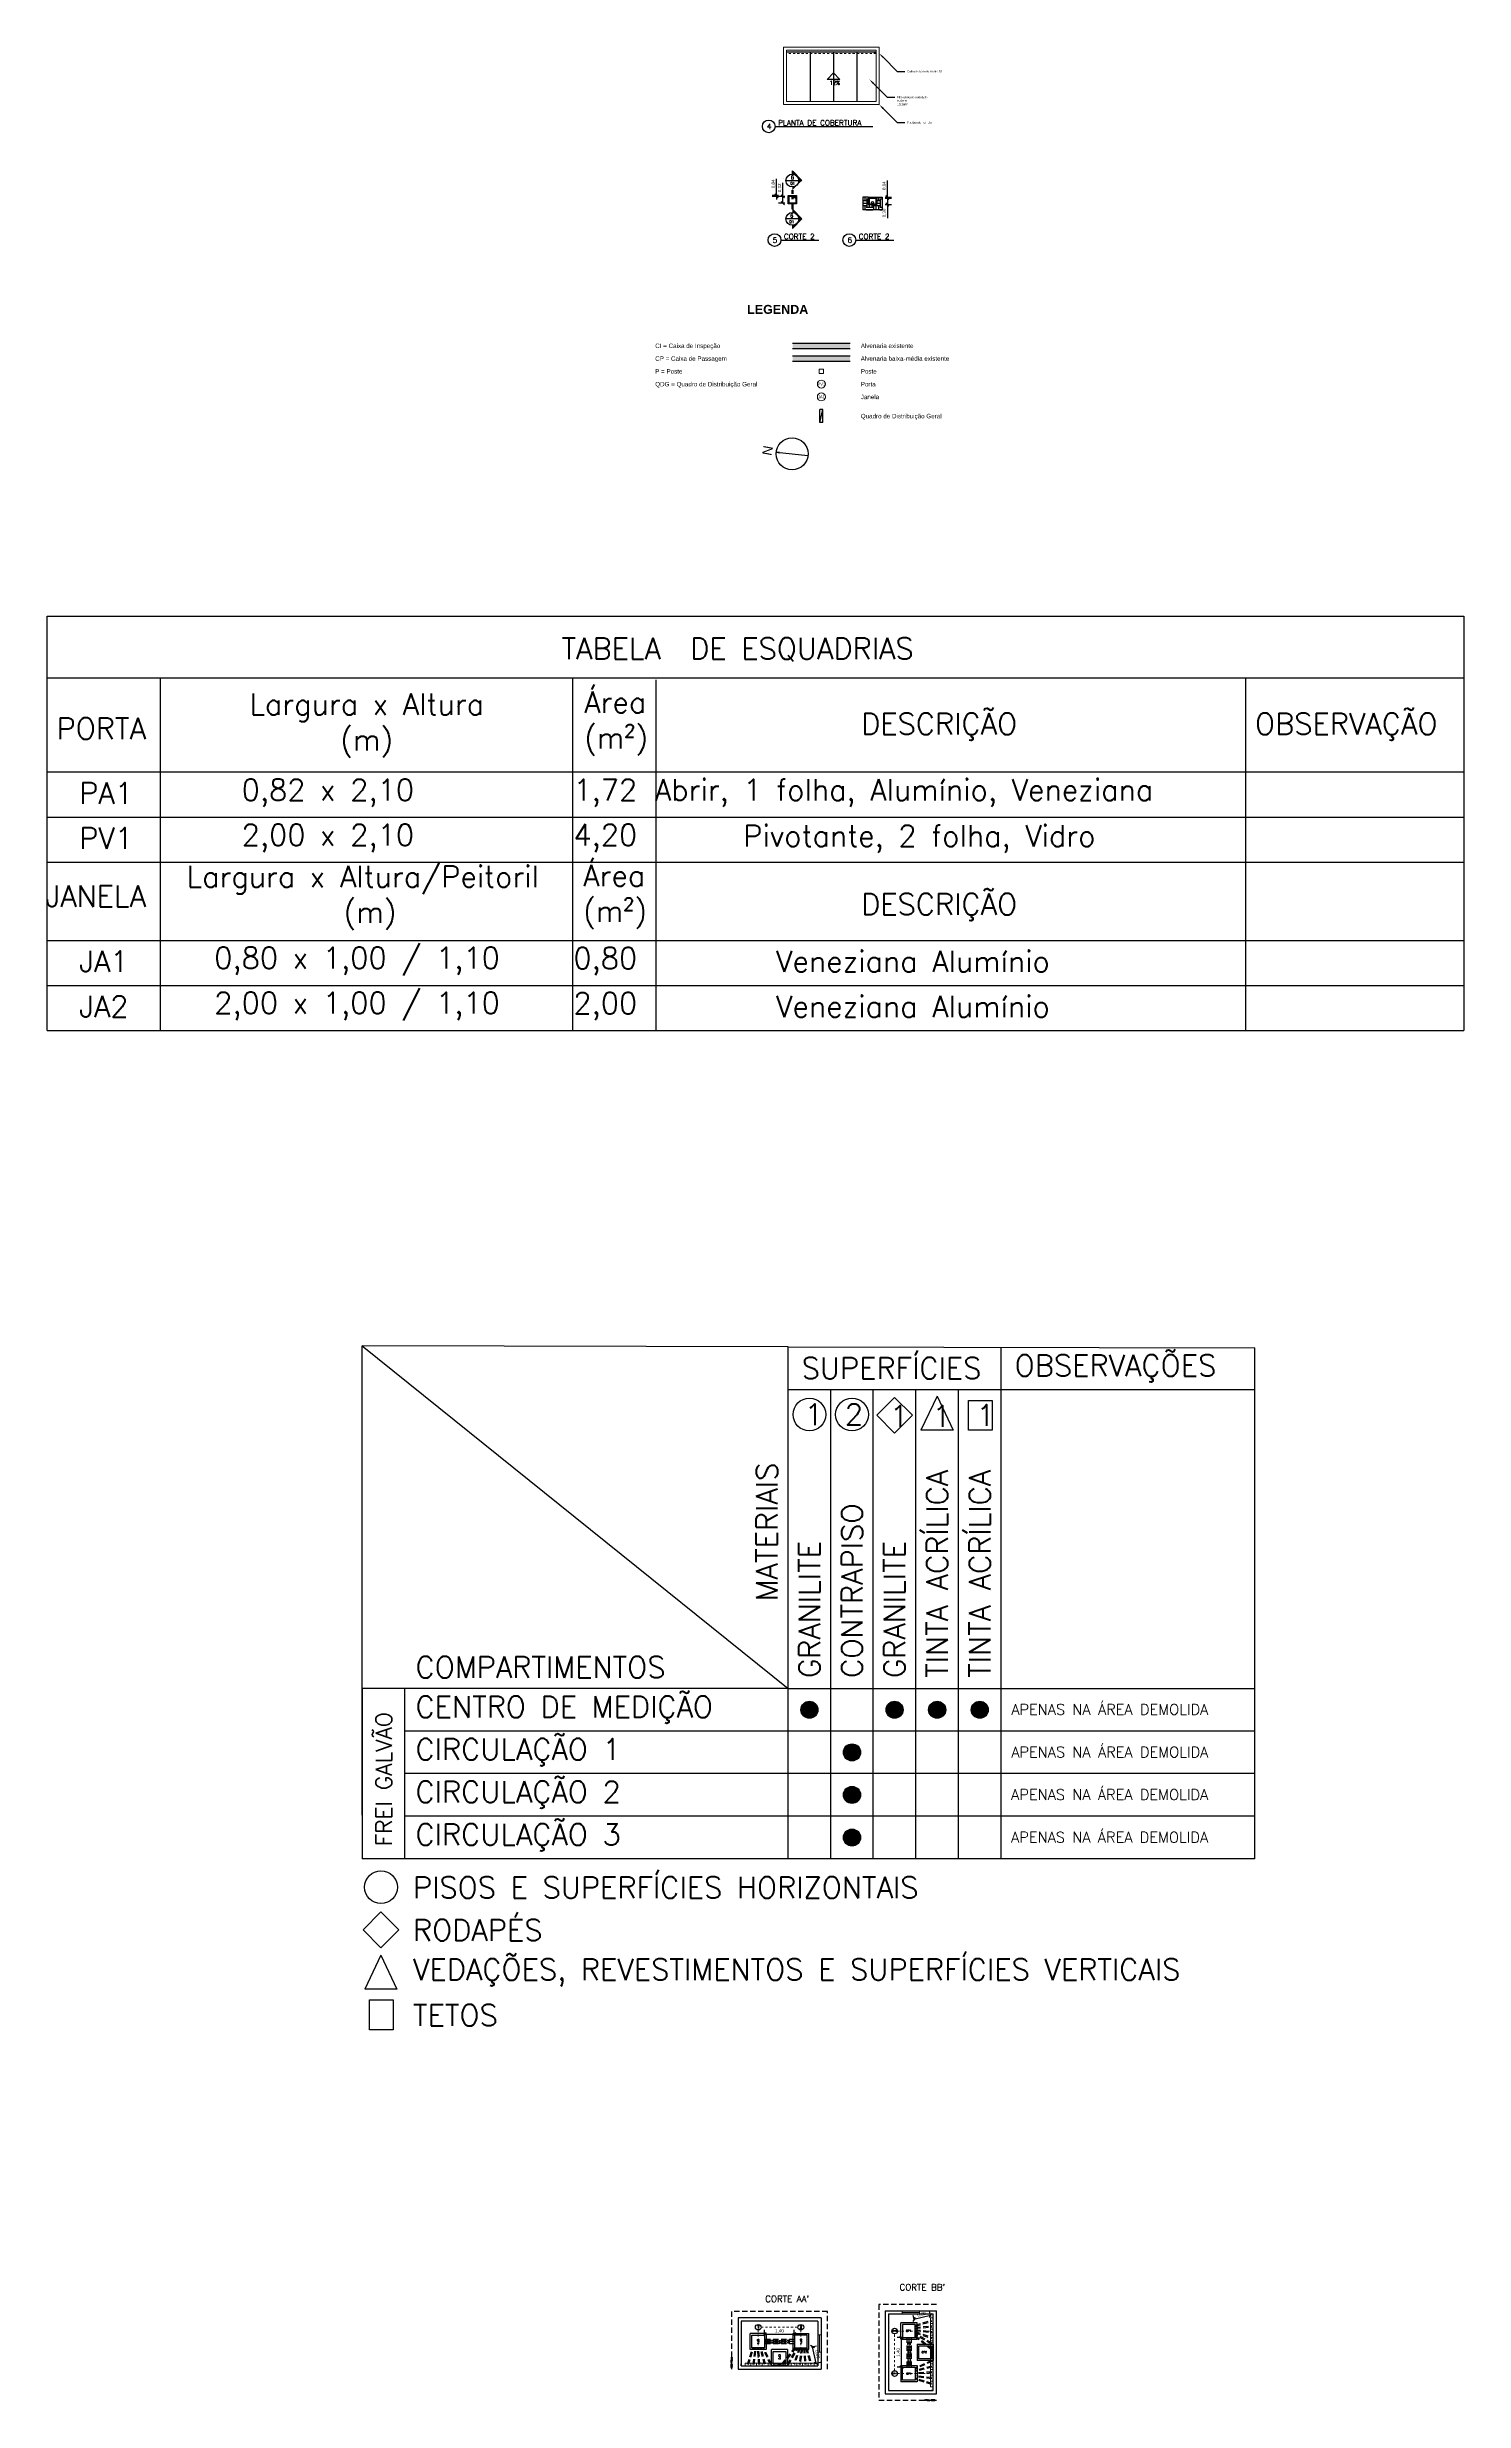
# Model space of a CAD drawing. Extents: x 0 to 11638, y -6007 to 0.
# Drawn here: x 10119.6 to 10186.1, y -5773 to -5662.5 of the extents above; entities that cross this region are included whole.
import ezdxf
from ezdxf import colors
from ezdxf.entities.mleader import LeaderData, LeaderLine
from ezdxf.math import Vec2, Vec3

# ---------------------------------------------------------------- set-up
doc = ezdxf.new("R2010")
doc.units = 0
for name, pattern in [('ACAD_ISO02W100', [15, 12, -3]), ('CACHE', [0.375, 0.25, -0.125]), ('DASHDOT', [1, 0.5, -0.25, 0, -0.25]), ('DASHED', [0.25, 0.125, -0.125])]:
    doc.linetypes.add(name, pattern=pattern)
doc.layers.get('0').update_dxf_attribs({"linetype": 'CONTINUOUS'})
doc.layers.get('Defpoints').update_dxf_attribs({"linetype": 'CONTINUOUS'})
for name, color, linetype in [('035', 5, 'CONTINUOUS'), ('ARQ - Cobertura', 253, 'CONTINUOUS'), ('ARQ - Cotas', 1, 'CONTINUOUS'), ('ARQ - Desnível Terreno', 14, 'CONTINUOUS'), ('ARQ - Projeções', 253, 'CACHE'), ('Símbolos - Indicação Fachada Elevação Vista', 7, 'CONTINUOUS'), ('Símbolos - Quadro de Acabamentos', 7, 'CONTINUOUS')]:
    doc.layers.add(name, color=color, linetype=linetype)
for name, color, linetype, lineweight in [('ARQ - Alvenaria Alta', 251, 'CONTINUOUS', 13), ('ARQ - Alvenaria Média-Baixa', 252, 'CONTINUOUS', 20), ('ARQ - Esquadrias', 1, 'CONTINUOUS', 9), ('ARQ - Textos', 4, 'CONTINUOUS', 5), ('ELE-FIXADOR GELCAM', 160, 'CONTINUOUS', 20), ('Elétrica', 30, 'CONTINUOUS', 20), ('Hidrossanitário - Água Pluvial', 4, 'CONTINUOUS', 9)]:
    doc.layers.add(name, color=color, linetype=linetype, lineweight=lineweight)
doc.styles.add('ROMANS', font='romans.shx', dxfattribs={"height": 0.3})
doc.styles.get("Standard").update_dxf_attribs({"font": 'arial.ttf', "height": 0.15})
doc.dimstyles.get("Standard").update_dxf_attribs({"dimtxt": 0.1, "dimasz": 0.15, "dimexe": 0.2, "dimexo": 0.2, "dimgap": 0.05, "dimtad": 1, "dimzin": 0, "dimtxsty": 'STANDARD', "dimblk": 'OBLIQUE', "dimcen": 0.5, "dimclrd": 256, "dimclre": 256, "dimclrt": 256, "dimadec": 0, "dimazin": 0, "dimtfac": 1, "dimtmove": 0, "dimatfit": 3, "dimfxl": 0.1, "dimfxlon": 1, "dimtfillclr": 256, "dimtolj": 1, "dimtzin": 0, "dimlwd": -1, "dimarcsym": 0})

msp = doc.modelspace()

# ---------------------------------------------------------------- texts
at = {"width": 1}
msp.add_text('N', height=0.449, rotation=79.36131, dxfattribs=at).set_placement((10153.61, -5681.681))
at = {"lineweight": -2, "attachment_point": 1, "style": 'ROMANS'}
for s, width, insert, char_height in [('4', 0.39382, (10153.402, -5666.071), 0.25), ('PLANTA DE COBERTURA', 7.57034, (10153.93, -5665.9), 0.25), ('01', 1.2, (10154.508, -5668.809), 0.125), ('6', 1.2, (10154.525, -5668.499), 0.175), ('5', 0.39382, (10153.674, -5671.41), 0.25), ('CORTE 2', 7.57034, (10154.202, -5671.239), 0.25), ('6', 0.39382, (10157.187, -5671.41), 0.25), ('CORTE 2', 7.57034, (10157.714, -5671.239), 0.25)]:
    msp.add_mtext_dynamic_manual_height_columns(s, width=width, gutter_width=750, heights=[0], dxfattribs=dict(at, insert=insert, char_height=char_height))
at = {"attachment_point": 3, "style": 'ROMANS'}
for s, insert, char_height in [('6', (10154.642, -5670.299), 0.175), ('01', (10154.677, -5670.609), 0.125)]:
    msp.add_mtext_dynamic_manual_height_columns(s, width=1.2, gutter_width=750, heights=[0], dxfattribs=dict(at, insert=insert, char_height=char_height))
at = {"attachment_point": 1}
for s, insert, char_height, width in [('\\pxt4;{\\fArial|b1|i0|c0|p34;LEGENDA}', (10152.476, -5674.577), 0.42, 12.90804), ('\\pxt4;CI = Caixa de Inspeção', (10148.156, -5676.393), 0.21, 6.45402), ('\\pxt4;CP = Caixa de Passagem', (10148.156, -5676.993), 0.21, 6.45402), ('\\pxt4;Alvenaria existente', (10157.81, -5676.393), 0.21, 6.45402), ('\\pxt4;Alvenaria baixa-média existente', (10157.81, -5676.993), 0.21, 6.45402), ('\\pxt4;QDG = Quadro de Distribuição Geral', (10148.156, -5678.193), 0.21, 6.45402), ('\\pxt4;P = Poste', (10148.156, -5677.593), 0.21, 6.45402), ('\\pxt4;Poste', (10157.81, -5677.593), 0.21, 6.45402), ('\\pxt4;Porta', (10157.81, -5678.193), 0.21, 6.45402), ('\\pxt4;Janela', (10157.81, -5678.793), 0.21, 6.45402), ('\\pxt4;Quadro de Distribuição Geral', (10157.81, -5679.693), 0.21, 6.45402)]:
    msp.add_mtext(s, dxfattribs=dict(at, insert=insert, char_height=char_height, width=width))
at = {"layer": '035', "color": 0, "char_height": 0.3, "width": 8.42297, "attachment_point": 1, "style": 'ROMANS'}
for s, insert in [("CORTE BB'", (10159.631, -5767.518)), ("CORTE AA'", (10153.322, -5768.065))]:
    msp.add_mtext(s, dxfattribs=dict(at, insert=insert))
at = {"layer": 'ARQ - Projeções', "lineweight": -2, "insert": (10151.78, -5770.502), "char_height": 0.0675, "attachment_point": 1, "rotation": 270, "style": 'ROMANS'}
msp.add_mtext_dynamic_manual_height_columns('\\pxqc;PROJ. COB.', width=1.41912, gutter_width=13.5, heights=[0], dxfattribs=at)
at = {"layer": 'ARQ - Projeções', "lineweight": -2, "insert": (10160.354, -5772.94), "char_height": 0.0675, "attachment_point": 1, "style": 'ROMANS'}
msp.add_mtext_dynamic_manual_height_columns('\\pxqc;PROJ. COB.', width=1.41912, gutter_width=13.5, heights=[0], dxfattribs=at)
at = {"layer": 'ARQ - Textos', "color": 4, "linetype": 'Continuous', "char_height": 0.135, "attachment_point": 5}
for s, insert in [('PV1', (10155.961, -5678.296)), ('JA1', (10155.961, -5678.896))]:
    msp.add_mtext(s, dxfattribs=dict(at, insert=insert))
at = {"layer": 'Elétrica', "linetype": 'ByBlock', "style": 'ROMANS'}
for s, width, gutter_width, insert, char_height, attachment_point, rotation in [('CI14', 1.41912, 13.5, (10153.037, -5769.449), 0.0675, 1, 270), ('CI10', 1.41912, 13.5, (10155.035, -5769.45), 0.0675, 1, 270), ('CP4', 1.89216, 18, (10153.037, -5770.1), 0.09, 1, 270), ('CP2', 1.89216, 18, (10154.042, -5770.822), 0.09, 1, 270), ('CP1', 1.89216, 18, (10155.048, -5770.324), 0.09, 3, 270), ('Eletroduto corrugado DN 100', 3.26052, 11.25, (10159.998, -5771.37), 0.05625, 1, 90), ('Eletroduto corrugado DN 100', 3.26052, 11.25, (10160.098, -5771.37), 0.05625, 1, 90)]:
    msp.add_mtext_dynamic_manual_height_columns(s, width=width, gutter_width=gutter_width, heights=[0], dxfattribs=dict(at, insert=insert, char_height=char_height, attachment_point=attachment_point, rotation=rotation))
for s, width, gutter_width, insert, char_height, attachment_point in [('CI10', 1.41912, 13.5, (10159.302, -5769.685), 0.0675, 1), ('CP1', 1.89216, 18, (10160.175, -5769.672), 0.09, 3), ('Eletroduto corrugado DN 100', 3.26052, 11.25, (10153.35, -5770.146), 0.05625, 1), ('Eletroduto corrugado DN 100', 3.26052, 11.25, (10153.35, -5770.246), 0.05625, 1), ('CP2', 1.89216, 18, (10160.674, -5770.678), 0.09, 1), ('CI14', 1.41912, 13.5, (10159.3, -5771.683), 0.0675, 1), ('CP4', 1.89216, 18, (10159.951, -5771.683), 0.09, 1)]:
    msp.add_mtext_dynamic_manual_height_columns(s, width=width, gutter_width=gutter_width, heights=[0], dxfattribs=dict(at, insert=insert, char_height=char_height, attachment_point=attachment_point))
at = {"layer": 'Símbolos - Indicação Fachada Elevação Vista', "insert": (10156.35, -5664.06), "char_height": 0.175, "attachment_point": 1, "style": 'ROMANS'}
msp.add_mtext_dynamic_manual_height_columns('12%', width=1.2, gutter_width=750, heights=[0], dxfattribs=at)
at = {"layer": 'Símbolos - Quadro de Acabamentos', "lineweight": -2, "attachment_point": 4, "style": 'ROMANS'}
for s, width, gutter_width, heights, insert, char_height in [('TABELA  DE ESQUADRIAS', 54.27766, 13.394, [0], (10143.752, -5690.765), 1), ('Área \\P(m²)', 54.27766, 13.394, [0], (10144.819, -5694.235), 1), ('\\pxqc;Largura x Altura\\P(m)', 23.68293, 13.394, [4.881], (10122.764, -5694.329), 1), ('DESCRIÇÃO', 54.27766, 13.394, [0], (10157.825, -5694.391), 1), ('OBSERVAÇÃO', 54.27766, 13.394, [0], (10176.323, -5694.391), 1), ('PORTA', 54.27766, 13.394, [0], (10120.039, -5694.47), 1), ('PA1', 54.27766, 13.394, [0], (10121.103, -5697.503), 1), (' 0,82 x 2,10', 54.27766, 13.394, [0], (10128.048, -5697.503), 1), (' 1,72', 54.27766, 13.394, [0], (10143.627, -5697.503), 1), (' Abrir, 1 folha, Alumínio, Veneziana', 54.27766, 13.394, [0], (10147.451, -5697.503), 1), ('PV1', 54.27766, 13.394, [0], (10121.103, -5699.62), 1), (' 2,00 x 2,10', 54.27766, 13.394, [0], (10128.048, -5699.62), 1), (' 4,20', 54.27766, 13.394, [0], (10143.627, -5699.62), 1), (' Pivotante, 2 folha, Vidro', 54.27766, 13.394, [0], (10151.603, -5699.662), 1), ('\\pxqc;Largura x Altura/Peitoril\\P (m)', 18.8068, 13.394, [0], (10125.017, -5702.423), 1), ('Área\\P(m²)', 54.27766, 13.394, [0], (10144.77, -5702.376), 1), ('JANELA', 54.27766, 13.394, [0], (10119.525, -5702.337), 1), ('DESCRIÇÃO', 54.27766, 13.394, [0], (10157.825, -5702.865), 1), ('0,80 x 1,00 / 1,10', 54.27766, 13.394, [0], (10127.446, -5705.404), 1), (' 0,80', 54.27766, 13.394, [0], (10143.627, -5705.404), 1), ('Veneziana Alumínio', 54.27766, 13.394, [0], (10153.832, -5705.404), 1), ('JA1', 54.27766, 13.394, [0], (10121.106, -5705.404), 1), ('JA2', 54.27766, 13.394, [0], (10121.106, -5707.521), 1), ('2,00 x 1,00 / 1,10', 54.27766, 13.394, [0], (10127.446, -5707.521), 1), (' 2,00', 54.27766, 13.394, [0], (10143.627, -5707.521), 1), ('Veneziana Alumínio', 54.27766, 13.394, [0], (10153.832, -5707.521), 1), ('OBSERVAÇÕES', 41.89896, 15, [2.5], (10165.037, -5724.525), 1), ('SUPERFÍCIES', 41.89896, 15, [2.5], (10155.033, -5724.506), 1), ('1', 41.89896, 15, [2.5], (10155.174, -5726.685), 1), ('2', 41.89896, 15, [2.5], (10157.066, -5726.677), 1), ('1', 41.89896, 15, [2.5], (10159.183, -5726.761), 1), ('1', 41.89896, 15, [2.5], (10161.179, -5726.761), 1), ('1', 41.89896, 15, [2.5], (10163.244, -5726.721), 1), ('COMPARTIMENTOS', 41.89896, 15, [2.5], (10136.899, -5738.55), 1), ('CENTRO DE MEDIÇÃO', 41.89896, 15, [2.5], (10136.899, -5740.55), 1), ('APENAS NA ÁREA DEMOLIDA', 20.94948, 7.5, [1.25], (10164.879, -5740.536), 0.5), ('CIRCULAÇÃO 1', 41.89896, 15, [2.5], (10136.899, -5742.55), 1), ('APENAS NA ÁREA DEMOLIDA', 20.94948, 7.5, [1.25], (10164.879, -5742.536), 0.5), ('CIRCULAÇÃO 2', 41.89896, 15, [2.5], (10136.899, -5744.55), 1), ('APENAS NA ÁREA DEMOLIDA', 20.94948, 7.5, [1.25], (10164.875, -5744.536), 0.5), ('CIRCULAÇÃO 3', 41.89896, 15, [2.5], (10136.899, -5746.55), 1), ('APENAS NA ÁREA DEMOLIDA', 20.94948, 7.5, [1.25], (10164.871, -5746.536), 0.5), ('PISOS E SUPERFÍCIES HORIZONTAIS', 41.89896, 15, [2.5], (10136.778, -5748.894), 1), ('RODAPÉS', 41.89896, 15, [2.5], (10136.778, -5750.894), 1), ('VEDAÇÕES, REVESTIMENTOS E SUPERFÍCIES VERTICAIS', 41.89896, 15, [2.5], (10136.778, -5752.894), 1), ('TETOS', 41.89896, 15, [2.5], (10136.778, -5754.894), 1)]:
    msp.add_mtext_dynamic_manual_height_columns(s, width=width, gutter_width=gutter_width, heights=heights, dxfattribs=dict(at, insert=insert, char_height=char_height))
at = {"layer": 'Símbolos - Quadro de Acabamentos', "lineweight": -2, "attachment_point": 4, "rotation": 90, "style": 'ROMANS'}
for s, width, gutter_width, heights, insert, char_height in [('MATERIAIS', 41.89896, 15, [2.5], (10153.399, -5735.454), 1), ('TINTA ACRÍLICA', 41.89896, 15, [2.5], (10161.399, -5739.05), 1), ('TINTA ACRÍLICA', 41.89896, 15, [2.5], (10163.399, -5739.05), 1), ('CONTRAPISO', 41.89896, 15, [2.5], (10157.399, -5739.05), 1), ('GRANILITE', 41.89896, 15, [2.5], (10155.399, -5739.05), 1), ('GRANILITE', 41.89896, 15, [2.5], (10159.399, -5739.05), 1), ('FREI GALVÃO', 31.42422, 11.25, [1.875], (10135.413, -5746.957), 0.75)]:
    msp.add_mtext_dynamic_manual_height_columns(s, width=width, gutter_width=gutter_width, heights=heights, dxfattribs=dict(at, insert=insert, char_height=char_height))

# ---------------------------------------------------------------- blocks, each defined once
blk = doc.blocks.new('_Oblique')
at = {"layer": 'ARQ - Esquadrias', "color": 0, "lineweight": -2}
blk.add_line((-0.5, -0.5), (0.5, 0.5), dxfattribs=at)
blk = doc.blocks.new('*D1037')
at = {"layer": 'ARQ - Cotas', "lineweight": -2, "transparency": 16777216}
for p, q in [((10155.49, -5770.47), (10155.73, -5770.42)), ((10155.67, -5771.25), (10155.92, -5771.19))]:
    blk.add_line(p, q, dxfattribs=at)
at = {"layer": 'ARQ - Cotas', "transparency": 16777216}
blk.add_line((10155.72, -5771.24), (10155.54, -5770.46), dxfattribs=at)
at = {"layer": 'Defpoints', "color": 0, "lineweight": -2, "transparency": 16777216}
for p in [(10155.29, -5770.52), (10155.54, -5770.46), (10155.48, -5771.3)]:
    blk.add_point(p, dxfattribs=at)
at = {"layer": 'ARQ - Cotas', "transparency": 16777216, "xscale": 0.15, "yscale": 0.15, "zscale": 0.15}
for p, rotation in [((10155.54, -5770.46), 103.4216709591237), ((10155.72, -5771.24), 283.4216709591237)]:
    blk.add_blockref('_Oblique', p, dxfattribs=dict(at, rotation=rotation))
at = {"layer": 'ARQ - Cotas', "lineweight": -2, "transparency": 16777216, "insert": (10155.77, -5770.82), "char_height": 0.15, "attachment_point": 5, "rotation": 283.4217}
blk.add_mtext('\\A1;0,80', dxfattribs=at)
blk = doc.blocks.new('*D1038')
at = {"layer": 'ARQ - Cotas', "lineweight": -2, "transparency": 16777216}
for p, q in [((10153.29, -5769.92), (10153.29, -5769.67)), ((10154.69, -5769.92), (10154.69, -5769.67))]:
    blk.add_line(p, q, dxfattribs=at)
at = {"layer": 'ARQ - Cotas', "transparency": 16777216}
blk.add_line((10153.29, -5769.87), (10154.69, -5769.87), dxfattribs=at)
at = {"layer": 'Defpoints', "color": 0, "lineweight": -2, "transparency": 16777216}
for p in [(10154.69, -5769.87), (10153.29, -5770.12), (10154.69, -5770.12)]:
    blk.add_point(p, dxfattribs=at)
at = {"layer": 'ARQ - Cotas', "transparency": 16777216, "xscale": 0.15, "yscale": 0.15, "zscale": 0.15}
for p, rotation in [((10153.29, -5769.87), 179.998242189779), ((10154.69, -5769.87), 359.998242189779)]:
    blk.add_blockref('_Oblique', p, dxfattribs=dict(at, rotation=rotation))
at = {"layer": 'ARQ - Cotas', "lineweight": -2, "transparency": 16777216, "insert": (10153.99, -5769.73), "char_height": 0.15, "attachment_point": 5, "rotation": 359.9982}
blk.add_mtext('\\A1;1,40', dxfattribs=at)
blk = doc.blocks.new('*D1039')
at = {"layer": 'ARQ - Cotas', "lineweight": -2, "transparency": 16777216}
for p, q in [((10161.1, -5769.05), (10161.04, -5768.8)), ((10160.33, -5769.23), (10160.27, -5768.99))]:
    blk.add_line(p, q, dxfattribs=at)
at = {"layer": 'ARQ - Cotas', "transparency": 16777216}
blk.add_line((10161.09, -5769), (10160.31, -5769.18), dxfattribs=at)
at = {"layer": 'Defpoints', "color": 0, "lineweight": -2, "transparency": 16777216}
for p in [(10160.31, -5769.18), (10160.37, -5769.43), (10161.15, -5769.24)]:
    blk.add_point(p, dxfattribs=at)
at = {"layer": 'ARQ - Cotas', "transparency": 16777216, "xscale": 0.15, "yscale": 0.15, "zscale": 0.15}
for p, rotation in [((10161.09, -5769), 13.42167095912369), ((10160.31, -5769.18), 193.4216709591236)]:
    blk.add_blockref('_Oblique', p, dxfattribs=dict(at, rotation=rotation))
at = {"layer": 'ARQ - Cotas', "lineweight": -2, "transparency": 16777216, "insert": (10160.67, -5768.95), "char_height": 0.15, "attachment_point": 5, "rotation": 13.4217}
blk.add_mtext('\\A1;0,80', dxfattribs=at)
blk = doc.blocks.new('*D1040')
at = {"layer": 'ARQ - Cotas', "lineweight": -2, "transparency": 16777216}
for p, q in [((10159.77, -5770.03), (10159.52, -5770.03)), ((10159.77, -5771.43), (10159.52, -5771.43))]:
    blk.add_line(p, q, dxfattribs=at)
at = {"layer": 'ARQ - Cotas', "transparency": 16777216}
blk.add_line((10159.72, -5771.43), (10159.72, -5770.03), dxfattribs=at)
at = {"layer": 'Defpoints', "color": 0, "lineweight": -2, "transparency": 16777216}
for p in [(10159.72, -5770.03), (10159.97, -5770.03), (10159.97, -5771.43)]:
    blk.add_point(p, dxfattribs=at)
at = {"layer": 'ARQ - Cotas', "transparency": 16777216, "xscale": 0.15, "yscale": 0.15, "zscale": 0.15}
for p, rotation in [((10159.72, -5770.03), 89.998242189779), ((10159.72, -5771.43), 269.998242189779)]:
    blk.add_blockref('_Oblique', p, dxfattribs=dict(at, rotation=rotation))
at = {"layer": 'ARQ - Cotas', "lineweight": -2, "transparency": 16777216, "insert": (10159.58, -5770.73), "char_height": 0.15, "attachment_point": 5, "rotation": 89.9982}
blk.add_mtext('\\A1;1,40', dxfattribs=at)
blk = doc.blocks.new('*D1060')
at = {"layer": 'ARQ - Cotas', "lineweight": -2, "transparency": 16777216}
for p, q in [((10154.24, -5669.48), (10153.95, -5669.48)), ((10154.24, -5669.8), (10153.95, -5669.8))]:
    blk.add_line(p, q, dxfattribs=at)
at = {"layer": 'ARQ - Cotas', "transparency": 16777216}
for p, q in [((10154.15, -5669.48), (10154.15, -5668.84)), ((10154.15, -5669.8), (10154.15, -5669.48))]:
    blk.add_line(p, q, dxfattribs=at)
at = {"layer": 'Defpoints', "color": 0, "lineweight": -2, "transparency": 16777216}
for p in [(10154.15, -5669.48), (10154.44, -5669.48), (10154.44, -5669.8)]:
    blk.add_point(p, dxfattribs=at)
at = {"layer": 'ARQ - Cotas', "transparency": 16777216, "xscale": 0.15, "yscale": 0.15, "zscale": 0.15}
for p, rotation in [((10154.15, -5669.48), 90), ((10154.15, -5669.8), 270)]:
    blk.add_blockref('_Oblique', p, dxfattribs=dict(at, rotation=rotation))
at = {"layer": 'ARQ - Cotas', "lineweight": -2, "transparency": 16777216, "insert": (10154.01, -5669.08), "char_height": 0.15, "attachment_point": 5, "rotation": 90}
blk.add_mtext('\\A1;0,32', dxfattribs=at)
blk = doc.blocks.new('*D1061')
at = {"layer": 'ARQ - Cotas', "lineweight": -2, "transparency": 16777216}
for p, q in [((10153.95, -5669.44), (10153.65, -5669.44)), ((10153.95, -5669.48), (10153.65, -5669.48))]:
    blk.add_line(p, q, dxfattribs=at)
at = {"layer": 'ARQ - Cotas', "transparency": 16777216}
for p, q in [((10153.85, -5669.44), (10153.85, -5668.65)), ((10153.85, -5669.48), (10153.85, -5669.44)), ((10153.85, -5669.48), (10153.85, -5669.63))]:
    blk.add_line(p, q, dxfattribs=at)
at = {"layer": 'Defpoints', "color": 0, "lineweight": -2, "transparency": 16777216}
for p in [(10153.85, -5669.44), (10154.44, -5669.44), (10154.44, -5669.48)]:
    blk.add_point(p, dxfattribs=at)
at = {"layer": 'ARQ - Cotas', "transparency": 16777216, "xscale": 0.15, "yscale": 0.15, "zscale": 0.15}
for p, rotation in [((10153.85, -5669.44), 270), ((10153.85, -5669.48), 90)]:
    blk.add_blockref('_Oblique', p, dxfattribs=dict(at, rotation=rotation))
at = {"layer": 'ARQ - Cotas', "lineweight": -2, "transparency": 16777216, "insert": (10153.71, -5668.89), "char_height": 0.15, "attachment_point": 5, "rotation": 90}
blk.add_mtext('\\A1;0,04', dxfattribs=at)
blk = doc.blocks.new('*D1062')
at = {"layer": 'ARQ - Cotas', "lineweight": -2, "transparency": 16777216}
for p, q in [((10158.96, -5669.56), (10159.26, -5669.56)), ((10158.96, -5669.86), (10159.26, -5669.86))]:
    blk.add_line(p, q, dxfattribs=at)
at = {"layer": 'ARQ - Cotas', "transparency": 16777216}
for p, q in [((10159.06, -5669.56), (10159.06, -5669.86)), ((10159.06, -5669.86), (10159.06, -5670.5))]:
    blk.add_line(p, q, dxfattribs=at)
at = {"layer": 'Defpoints', "color": 0, "lineweight": -2, "transparency": 16777216}
for p in [(10158.56, -5669.56), (10158.56, -5669.86), (10159.06, -5669.86)]:
    blk.add_point(p, dxfattribs=at)
at = {"layer": 'ARQ - Cotas', "transparency": 16777216, "xscale": 0.15, "yscale": 0.15, "zscale": 0.15}
for p, rotation in [((10159.06, -5669.56), 90), ((10159.06, -5669.86), 270)]:
    blk.add_blockref('_Oblique', p, dxfattribs=dict(at, rotation=rotation))
at = {"layer": 'ARQ - Cotas', "lineweight": -2, "transparency": 16777216, "insert": (10158.92, -5670.26), "char_height": 0.15, "attachment_point": 5, "rotation": 90}
blk.add_mtext('\\A1;0,30', dxfattribs=at)
blk = doc.blocks.new('*D1063')
at = {"layer": 'ARQ - Cotas', "transparency": 16777216}
for p, q in [((10159.06, -5669.52), (10159.06, -5668.74)), ((10159.06, -5669.56), (10159.06, -5669.52)), ((10159.06, -5669.56), (10159.06, -5669.71))]:
    blk.add_line(p, q, dxfattribs=at)
at = {"layer": 'ARQ - Cotas', "lineweight": -2, "transparency": 16777216}
for p, q in [((10158.96, -5669.52), (10159.26, -5669.52)), ((10158.96, -5669.56), (10159.26, -5669.56))]:
    blk.add_line(p, q, dxfattribs=at)
at = {"layer": 'Defpoints', "color": 0, "lineweight": -2, "transparency": 16777216}
for p in [(10158.2, -5669.52), (10158.2, -5669.56), (10159.06, -5669.52)]:
    blk.add_point(p, dxfattribs=at)
at = {"layer": 'ARQ - Cotas', "transparency": 16777216, "xscale": 0.15, "yscale": 0.15, "zscale": 0.15}
for p, rotation in [((10159.06, -5669.52), 270), ((10159.06, -5669.56), 90)]:
    blk.add_blockref('_Oblique', p, dxfattribs=dict(at, rotation=rotation))
at = {"layer": 'ARQ - Cotas', "lineweight": -2, "transparency": 16777216, "insert": (10158.92, -5668.98), "char_height": 0.15, "attachment_point": 5, "rotation": 90}
blk.add_mtext('\\A1;0,04', dxfattribs=at)

# ---------------------------------------------------------------- dimensions: what is measured, and where the dimension line sits
at = {"layer": 'ARQ - Cotas', "lineweight": -2}
for base, p1, p2, picture, middle in [((10153.849, -5669.437), (10154.439, -5669.477), (10154.439, -5669.437), '*D1061', (10153.709, -5668.893)), ((10154.149, -5669.477), (10154.439, -5669.797), (10154.439, -5669.477), '*D1060', (10154.009, -5669.083)), ((10159.062, -5669.525), (10158.202, -5669.565), (10158.202, -5669.525), '*D1063', (10158.922, -5668.98)), ((10159.062, -5669.865), (10158.562, -5669.565), (10158.562, -5669.865), '*D1062', (10158.922, -5670.259))]:
    dim = msp.add_linear_dim(base=base, p1=p1, p2=p2, angle=90, dimstyle='STANDARD', dxfattribs=at)
    dim.commit()
    dim.dimension.update_dxf_attribs({"geometry": picture, "text_midpoint": middle})
for p1, p2, distance, picture, middle in [((10161.147, -5769.24), (10160.372, -5769.425), -0.249, '*D1039', (10160.669, -5768.954)), ((10153.295, -5770.12), (10154.695, -5770.12), 0.25, '*D1038', (10153.995, -5769.73)), ((10159.972, -5771.425), (10159.972, -5770.025), 0.25, '*D1040', (10159.582, -5770.725)), ((10155.48, -5771.295), (10155.295, -5770.52), -0.249, '*D1037', (10155.766, -5770.817))]:
    dim = msp.add_aligned_dim(p1=p1, p2=p2, distance=distance, dimstyle='STANDARD', dxfattribs=at)
    dim.commit()
    dim.dimension.update_dxf_attribs({"geometry": picture, "text_midpoint": middle})

# ---------------------------------------------------------------- hatches: boundary and pattern name
at = {"lineweight": -2}
h = msp.add_hatch(color=256, dxfattribs=at)
h.dxf.hatch_style = 1
h.paths.add_polyline_path([(10155.049, -5668.737), (10154.599, -5668.287), (10154.599, -5668.437, -1), (10154.599, -5669.037), (10154.599, -5669.187)])
h = msp.add_hatch(color=256)
h.dxf.hatch_style = 1
h.paths.add_polyline_path([(10155.049, -5670.537), (10154.599, -5670.987), (10154.599, -5670.837, 1), (10154.599, -5670.237), (10154.599, -5670.087)])
at = {"layer": 'ARQ - Alvenaria Alta', "lineweight": -2}
h = msp.add_hatch(color=256, dxfattribs=at)
h.dxf.hatch_style = 1
h.paths.add_polyline_path([(10157.31, -5676.371), (10154.609, -5676.371), (10154.609, -5676.621), (10157.31, -5676.621)])
at = {"layer": 'ARQ - Alvenaria Média-Baixa', "lineweight": -2}
h = msp.add_hatch(color=256, dxfattribs=at)
h.dxf.hatch_style = 1
h.paths.add_polyline_path([(10157.31, -5676.971), (10154.609, -5676.971), (10154.609, -5677.221), (10157.31, -5677.221)])
at = {"layer": 'ARQ - Desnível Terreno', "lineweight": -2}
h = msp.add_hatch(dxfattribs=at)
h.set_pattern_fill('EARTH', color=256, scale=0.05)
h.set_pattern_definition([(0, (0.9209, 0), (0.3175, 0.3175), [0.3175, -0.3175]), (0, (0.9209, 0.11906), (0.3175, 0.3175), [0.3175, -0.3175]), (0, (0.9209, 0.23813), (0.3175, 0.3175), [0.3175, -0.3175]), (90, (0.9606, 0.2778), (-0.3175, 0.3175), [0.3175, -0.3175]), (90, (1.07965, 0.2778), (-0.3175, 0.3175), [0.3175, -0.3175]), (90, (1.1987, 0.2778), (-0.3175, 0.3175), [0.3175, -0.3175])])
h.paths.add_polyline_path([(10158.812, -5669.525), (10158.562, -5669.525), (10158.562, -5669.565), (10158.562, -5669.865), (10158.162, -5669.865), (10158.162, -5669.565), (10158.162, -5669.525), (10157.912, -5669.525), (10157.912, -5670.115), (10158.812, -5670.115)])
at = {"layer": 'Símbolos - Quadro de Acabamentos', "lineweight": -2}
h = msp.add_hatch(color=256, dxfattribs=at)
h.dxf.hatch_style = 1
h.paths.add_polyline_path([(10155.799, -5740.55, 1), (10154.999, -5740.55, 1)])
h = msp.add_hatch(color=256, dxfattribs=at)
h.dxf.hatch_style = 1
h.paths.add_polyline_path([(10159.799, -5740.55, 1), (10158.999, -5740.55, 1)])
h = msp.add_hatch(color=256, dxfattribs=at)
h.dxf.hatch_style = 1
h.paths.add_polyline_path([(10161.799, -5740.55, 1), (10160.999, -5740.55, 1)])
h = msp.add_hatch(color=256, dxfattribs=at)
h.dxf.hatch_style = 1
h.paths.add_polyline_path([(10163.799, -5740.55, 1), (10162.999, -5740.55, 1)])
h = msp.add_hatch(color=256, dxfattribs=at)
h.dxf.hatch_style = 1
h.paths.add_polyline_path([(10157.799, -5742.55, 1), (10156.999, -5742.55, 1)])
h = msp.add_hatch(color=256, dxfattribs=at)
h.dxf.hatch_style = 1
h.paths.add_polyline_path([(10157.799, -5744.55, 1), (10156.999, -5744.55, 1)])
h = msp.add_hatch(color=256, dxfattribs=at)
h.dxf.hatch_style = 1
h.paths.add_polyline_path([(10157.799, -5746.55, 1), (10156.999, -5746.55, 1)])

# ---------------------------------------------------------------- linework, layer by layer
at = {"lineweight": -2}
for p, q in [((10153.788, -5666.195), (10158.375, -5666.195)), ((10154.599, -5668.437), (10154.599, -5668.287)), ((10154.599, -5668.287), (10155.049, -5668.737)), ((10154.299, -5668.737), (10155.049, -5668.737)), ((10154.06, -5671.534), (10155.848, -5671.534)), ((10157.572, -5671.534), (10159.361, -5671.534))]:
    msp.add_line(p, q, dxfattribs=at)
for p, q in [((10154.899, -5670.537), (10154.299, -5670.537)), ((10154.599, -5670.087), (10155.049, -5670.537)), ((10154.599, -5670.987), (10155.049, -5670.537)), ((10154.599, -5670.837), (10154.599, -5670.987))]:
    msp.add_line(p, q)
at = {"linetype": 'Continuous'}
for p, q in [((10153.849, -5681.49), (10153.995, -5681.486)), ((10153.849, -5681.49), (10155.323, -5681.651)), ((10153.849, -5681.49), (10153.991, -5681.525)), ((10158.961, -5768.775), (10158.962, -5772.675)), ((10158.962, -5768.775), (10161.362, -5768.775)), ((10159.112, -5768.925), (10159.112, -5772.525)), ((10159.112, -5768.925), (10161.212, -5768.925)), ((10161.212, -5772.525), (10161.212, -5768.925)), ((10161.362, -5772.675), (10161.361, -5768.775)), ((10152.045, -5769.11), (10152.045, -5771.51)), ((10155.945, -5769.11), (10152.045, -5769.11)), ((10152.195, -5769.26), (10152.195, -5771.36)), ((10155.795, -5769.26), (10152.195, -5769.26)), ((10155.795, -5769.26), (10155.795, -5771.36)), ((10155.945, -5769.11), (10155.945, -5771.51)), ((10152.045, -5771.51), (10155.945, -5771.51)), ((10152.195, -5771.36), (10152.195, -5771.266)), ((10152.195, -5771.36), (10155.795, -5771.36)), ((10158.962, -5772.675), (10161.361, -5772.675)), ((10159.112, -5772.525), (10161.212, -5772.525)), ((10161.212, -5772.525), (10161.118, -5772.525))]:
    msp.add_line(p, q, dxfattribs=at)
at = {"lineweight": -2}
for centre in [(10153.488, -5666.195), (10154.599, -5668.737), (10153.76, -5671.534), (10157.272, -5671.534)]:
    msp.add_circle(centre, 0.3, dxfattribs=at)
for centre, radius in [((10154.599, -5670.537), 0.3), ((10154.586, -5681.571), 0.748)]:
    msp.add_circle(centre, radius)
at = {"layer": 'ARQ - Alvenaria Alta'}
for p, q in [((10154.18, -5662.469), (10154.18, -5665.169)), ((10158.68, -5662.469), (10154.18, -5662.469)), ((10154.33, -5662.619), (10154.33, -5665.019)), ((10158.53, -5662.619), (10154.33, -5662.619)), ((10158.53, -5665.019), (10158.53, -5662.619)), ((10158.68, -5665.17), (10158.68, -5662.469)), ((10154.33, -5665.019), (10158.53, -5665.019)), ((10154.18, -5665.169), (10158.68, -5665.169)), ((10154.18, -5668.637), (10154.18, -5668.637))]:
    msp.add_line(p, q, dxfattribs=at)
at = {"layer": 'ARQ - Alvenaria Alta', "lineweight": -2}
for p, q in [((10154.609, -5676.371), (10157.31, -5676.371)), ((10154.609, -5676.621), (10157.31, -5676.621)), ((10154.609, -5676.971), (10157.31, -5676.971)), ((10154.609, -5677.221), (10157.31, -5677.221))]:
    msp.add_line(p, q, dxfattribs=at)
at = {"layer": 'ARQ - Alvenaria Média-Baixa', "lineweight": -2}
for p, q in [((10158.162, -5669.525), (10158.562, -5669.525)), ((10158.162, -5669.525), (10158.162, -5669.565)), ((10158.162, -5669.565), (10158.162, -5669.865)), ((10158.162, -5669.565), (10158.562, -5669.565)), ((10158.162, -5669.865), (10158.562, -5669.865)), ((10158.202, -5669.565), (10158.202, -5669.825)), ((10158.202, -5669.825), (10158.522, -5669.825)), ((10158.522, -5669.565), (10158.522, -5669.825)), ((10158.562, -5669.525), (10158.562, -5669.565)), ((10158.562, -5669.565), (10158.562, -5669.865))]:
    msp.add_line(p, q, dxfattribs=at)
at = {"layer": 'ARQ - Cobertura', "lineweight": -2}
msp.add_line((10154.33, -5662.694), (10158.53, -5662.694), dxfattribs=at)
at = {"layer": 'ARQ - Cobertura'}
for p, q in [((10155.43, -5662.694), (10155.43, -5665.019)), ((10156.53, -5662.694), (10156.53, -5665.019)), ((10157.63, -5662.694), (10157.63, -5665.019))]:
    msp.add_line(p, q, dxfattribs=at)
at = {"layer": 'ARQ - Desnível Terreno', "lineweight": -2}
for p, q in [((10158.162, -5669.525), (10157.912, -5669.525)), ((10157.912, -5669.525), (10157.912, -5670.115)), ((10158.812, -5670.115), (10157.912, -5670.115)), ((10158.562, -5669.525), (10158.812, -5669.525)), ((10158.812, -5669.525), (10158.812, -5670.115))]:
    msp.add_line(p, q, dxfattribs=at)
at = {"layer": 'ARQ - Esquadrias', "linetype": 'Continuous'}
for p, q in [((10159.762, -5768.925), (10159.762, -5768.775)), ((10160.562, -5768.85), (10159.762, -5768.85)), ((10160.562, -5768.925), (10160.562, -5768.775)), ((10155.795, -5769.91), (10155.945, -5769.91)), ((10155.87, -5770.71), (10155.87, -5769.91)), ((10155.795, -5770.71), (10155.945, -5770.71))]:
    msp.add_line(p, q, dxfattribs=at)
at = {"layer": 'ARQ - Projeções', "linetype": 'CACHE'}
for p, q in [((10151.745, -5768.81), (10151.745, -5771.51)), ((10156.245, -5768.81), (10151.745, -5768.81)), ((10156.245, -5771.511), (10156.245, -5768.81)), ((10161.363, -5768.475), (10158.662, -5768.475)), ((10158.662, -5768.475), (10158.662, -5772.975)), ((10158.662, -5772.975), (10161.361, -5772.975))]:
    msp.add_line(p, q, dxfattribs=at)
at = {"layer": 'ARQ - Textos', "linetype": 'Continuous'}
for centre in [(10155.96, -5678.296), (10155.96, -5678.896)]:
    msp.add_circle(centre, 0.189, dxfattribs=at)
at = {"layer": 'ELE-FIXADOR GELCAM', "color": 6, "linetype": 'ACAD_ISO02W100', "ltscale": 0.001}
for p, q in [((10152.995, -5769.684), (10152.995, -5771.23)), ((10153.129, -5769.55), (10154.861, -5769.55)), ((10154.995, -5769.685), (10154.995, -5771.23)), ((10159.402, -5771.591), (10159.402, -5769.86)), ((10159.536, -5769.725), (10161.082, -5769.725)), ((10159.536, -5771.725), (10161.082, -5771.725))]:
    msp.add_line(p, q, dxfattribs=at)
at = {"layer": 'Elétrica', "linetype": 'ByBlock'}
for p, q in [((10156.06, -5677.596), (10155.86, -5677.596)), ((10155.86, -5677.596), (10155.86, -5677.796)), ((10155.86, -5677.796), (10156.06, -5677.796)), ((10156.06, -5677.796), (10156.06, -5677.596))]:
    msp.add_line(p, q, dxfattribs=at)
at = {"layer": 'Elétrica', "lineweight": -2}
for p, q in [((10156.035, -5679.496), (10155.885, -5679.496)), ((10155.885, -5680.096), (10156.035, -5679.496)), ((10155.885, -5680.096), (10155.885, -5679.496)), ((10156.035, -5680.096), (10155.885, -5680.096)), ((10156.035, -5680.096), (10156.035, -5679.496)), ((10153.375, -5769.84), (10152.615, -5769.84)), ((10152.615, -5770.6), (10152.615, -5769.84)), ((10152.695, -5770.52), (10152.695, -5769.92)), ((10152.695, -5769.92), (10153.295, -5769.92)), ((10153.295, -5769.92), (10153.295, -5770.52)), ((10153.375, -5769.84), (10153.375, -5770.6)), ((10154.615, -5769.84), (10155.375, -5769.84)), ((10154.615, -5769.84), (10154.615, -5770.6)), ((10154.695, -5769.92), (10154.695, -5770.52)), ((10155.295, -5769.92), (10154.695, -5769.92)), ((10155.295, -5770.52), (10155.295, -5769.92)), ((10155.375, -5770.6), (10155.375, -5769.84)), ((10159.692, -5770.105), (10159.692, -5769.345)), ((10160.452, -5769.345), (10159.692, -5769.345)), ((10160.372, -5769.425), (10159.772, -5769.425)), ((10159.772, -5769.425), (10159.772, -5770.025)), ((10159.772, -5770.025), (10160.372, -5770.025)), ((10160.372, -5770.025), (10160.372, -5769.425)), ((10160.452, -5770.105), (10160.452, -5769.345)), ((10153.375, -5770.6), (10152.615, -5770.6)), ((10153.295, -5770.52), (10152.695, -5770.52)), ((10154.375, -5770.6), (10153.615, -5770.6)), ((10153.615, -5771.36), (10153.615, -5770.6)), ((10153.695, -5771.28), (10153.695, -5770.68)), ((10153.695, -5770.68), (10154.295, -5770.68)), ((10154.295, -5770.68), (10154.295, -5771.28)), ((10154.375, -5770.6), (10154.375, -5771.36)), ((10154.615, -5770.6), (10155.375, -5770.6)), ((10154.695, -5770.52), (10155.295, -5770.52)), ((10159.692, -5770.105), (10160.452, -5770.105)), ((10160.452, -5770.345), (10160.452, -5771.105)), ((10160.452, -5770.345), (10161.212, -5770.345)), ((10161.212, -5771.105), (10160.452, -5771.105)), ((10160.532, -5770.425), (10161.132, -5770.425)), ((10160.532, -5771.025), (10160.532, -5770.425)), ((10161.132, -5771.025), (10160.532, -5771.025)), ((10161.132, -5770.425), (10161.132, -5771.025)), ((10161.212, -5770.345), (10161.212, -5771.105)), ((10154.375, -5771.36), (10153.615, -5771.36)), ((10154.295, -5771.28), (10153.695, -5771.28)), ((10159.692, -5771.345), (10159.692, -5772.105)), ((10159.692, -5771.345), (10160.452, -5771.345)), ((10160.452, -5772.105), (10159.692, -5772.105)), ((10159.772, -5771.425), (10160.372, -5771.425)), ((10159.772, -5772.025), (10159.772, -5771.425)), ((10160.372, -5772.025), (10159.772, -5772.025)), ((10160.372, -5771.425), (10160.372, -5772.025)), ((10160.452, -5771.345), (10160.452, -5772.105))]:
    msp.add_line(p, q, dxfattribs=at)
at = {"layer": 'Elétrica', "linetype": 'CACHE', "lineweight": -2}
for p, q in [((10159.972, -5770.025), (10159.972, -5771.425)), ((10160.072, -5770.025), (10160.072, -5771.425)), ((10160.172, -5770.025), (10160.172, -5771.425)), ((10160.372, -5769.449), (10161.139, -5769.216)), ((10160.372, -5769.501), (10161.154, -5769.264)), ((10160.372, -5769.55), (10161.145, -5769.485)), ((10160.372, -5769.6), (10161.149, -5769.535)), ((10160.372, -5769.65), (10161.15, -5769.755)), ((10160.372, -5769.7), (10161.143, -5769.805)), ((10160.372, -5769.749), (10161.155, -5770.027)), ((10160.372, -5769.802), (10161.138, -5770.074)), ((10161.159, -5770.298), (10160.372, -5769.846)), ((10161.134, -5770.342), (10160.372, -5769.904)), ((10161.162, -5770.571), (10160.372, -5769.943)), ((10161.131, -5770.61), (10160.372, -5770.007)), ((10152.486, -5771.288), (10152.729, -5770.52)), ((10152.534, -5771.303), (10152.781, -5770.52)), ((10152.755, -5771.292), (10152.85, -5770.52)), ((10152.805, -5771.298), (10152.9, -5770.52)), ((10153.025, -5771.297), (10152.97, -5770.52)), ((10153.075, -5771.293), (10153.02, -5770.52)), ((10153.296, -5771.301), (10153.089, -5770.52)), ((10153.344, -5771.289), (10153.141, -5770.52)), ((10153.567, -5771.305), (10153.207, -5770.52)), ((10153.613, -5771.285), (10153.262, -5770.52)), ((10154.695, -5770.12), (10153.295, -5770.12)), ((10154.695, -5770.22), (10153.295, -5770.22)), ((10154.695, -5770.32), (10153.295, -5770.32)), ((10154.11, -5771.28), (10154.713, -5770.52)), ((10154.149, -5771.311), (10154.777, -5770.52)), ((10154.378, -5771.283), (10154.816, -5770.52)), ((10154.422, -5771.307), (10154.874, -5770.52)), ((10154.918, -5770.52), (10154.646, -5771.287)), ((10154.971, -5770.52), (10154.693, -5771.303)), ((10155.02, -5770.52), (10154.915, -5771.292)), ((10155.07, -5770.52), (10154.965, -5771.298)), ((10155.12, -5770.52), (10155.185, -5771.297)), ((10155.17, -5770.52), (10155.235, -5771.293)), ((10155.219, -5770.52), (10155.456, -5771.302)), ((10155.271, -5770.52), (10155.504, -5771.288)), ((10161.136, -5771.107), (10160.372, -5771.458)), ((10161.157, -5771.153), (10160.372, -5771.513)), ((10161.14, -5771.376), (10160.372, -5771.579)), ((10161.153, -5771.424), (10160.372, -5771.631)), ((10161.145, -5771.645), (10160.372, -5771.7)), ((10161.148, -5771.695), (10160.372, -5771.75)), ((10161.15, -5771.915), (10160.372, -5771.82)), ((10161.144, -5771.965), (10160.372, -5771.87)), ((10161.154, -5772.186), (10160.372, -5771.939)), ((10161.139, -5772.234), (10160.372, -5771.991))]:
    msp.add_line(p, q, dxfattribs=at)
at = {"layer": 'Elétrica', "linetype": 'Continuous'}
for p, q in [((10161.082, -5772.345), (10161.082, -5769.105)), ((10161.082, -5769.105), (10161.212, -5769.105)), ((10161.082, -5769.375), (10161.212, -5769.375)), ((10161.082, -5769.645), (10161.212, -5769.645)), ((10161.082, -5769.915), (10161.212, -5769.915)), ((10161.082, -5770.185), (10161.212, -5770.185)), ((10161.082, -5770.455), (10161.212, -5770.455)), ((10161.082, -5770.995), (10161.212, -5770.995)), ((10152.375, -5771.23), (10155.615, -5771.23)), ((10152.375, -5771.23), (10152.375, -5771.36)), ((10152.645, -5771.23), (10152.645, -5771.36)), ((10152.915, -5771.23), (10152.915, -5771.36)), ((10153.185, -5771.23), (10153.185, -5771.36)), ((10153.455, -5771.23), (10153.455, -5771.36)), ((10153.725, -5771.23), (10153.725, -5771.36)), ((10154.265, -5771.23), (10154.265, -5771.36)), ((10154.535, -5771.23), (10154.535, -5771.36)), ((10154.805, -5771.23), (10154.805, -5771.36)), ((10155.075, -5771.23), (10155.075, -5771.36)), ((10155.345, -5771.23), (10155.345, -5771.36)), ((10155.615, -5771.23), (10155.615, -5771.36)), ((10161.082, -5771.265), (10161.212, -5771.265)), ((10161.082, -5771.535), (10161.212, -5771.535)), ((10161.082, -5771.805), (10161.212, -5771.805)), ((10161.082, -5772.075), (10161.212, -5772.075)), ((10161.082, -5772.345), (10161.212, -5772.345))]:
    msp.add_line(p, q, dxfattribs=at)
at = {"layer": 'Elétrica', "lineweight": -2}
for centre in [(10152.995, -5769.55), (10154.995, -5769.55), (10159.402, -5769.725), (10159.402, -5771.725)]:
    msp.add_circle(centre, 0.134, dxfattribs=at)
at = {"layer": 'Elétrica', "linetype": 'CACHE', "lineweight": -2}
for centre in [(10161.147, -5770.725), (10153.995, -5771.295)]:
    msp.add_circle(centre, 0.05, dxfattribs=at)
at = {"layer": 'Hidrossanitário - Água Pluvial', "linetype": 'DASHED', "ltscale": 0.5}
msp.add_line((10158.53, -5662.769), (10154.33, -5662.769), dxfattribs=at)
at = {"layer": 'Hidrossanitário - Água Pluvial', "lineweight": -2}
for p, q in [((10154.399, -5669.437), (10154.799, -5669.437)), ((10154.399, -5669.837), (10154.399, -5669.437)), ((10154.439, -5669.477), (10154.759, -5669.477)), ((10154.439, -5669.477), (10154.439, -5669.797)), ((10154.759, -5669.477), (10154.759, -5669.797)), ((10154.799, -5669.437), (10154.799, -5669.837)), ((10154.799, -5669.837), (10154.399, -5669.837)), ((10154.759, -5669.797), (10154.439, -5669.797))]:
    msp.add_line(p, q, dxfattribs=at)
at = {"layer": 'Hidrossanitário - Água Pluvial', "linetype": 'DASHED', "lineweight": -2, "ltscale": 0.15}
for p, q in [((10158.437, -5669.525), (10158.437, -5669.565)), ((10158.512, -5669.525), (10158.512, -5669.565))]:
    msp.add_line(p, q, dxfattribs=at)
at = {"layer": 'Hidrossanitário - Água Pluvial', "linetype": 'DASHED', "ltscale": 0.5}
msp.add_circle((10158.469, -5662.722), 0.0375, dxfattribs=at)
at = {"layer": 'Hidrossanitário - Água Pluvial', "lineweight": -2}
for centre, radius in [((10154.712, -5669.525), 0.0375), ((10158.362, -5669.775), 0.05)]:
    msp.add_circle(centre, radius, dxfattribs=at)
at = {"layer": 'Símbolos - Indicação Fachada Elevação Vista', "lineweight": -2}
for p, q in [((10156.23, -5663.985), (10156.53, -5663.685)), ((10156.83, -5663.985), (10156.53, -5663.685)), ((10156.83, -5663.985), (10156.23, -5663.985))]:
    msp.add_line(p, q, dxfattribs=at)
at = {"layer": 'Símbolos - Indicação Fachada Elevação Vista', "linetype": 'DASHDOT', "lineweight": 50, "ltscale": 0.625}
msp.add_line((10154.599, -5670.087), (10154.599, -5669.187), dxfattribs=at)
at = {"layer": 'Símbolos - Quadro de Acabamentos', "lineweight": -2}
for p, q in [((10119.595, -5708.654), (10119.595, -5689.192)), ((10119.595, -5689.192), (10186.138, -5689.192)), ((10186.138, -5689.192), (10186.138, -5708.654)), ((10186.138, -5692.108), (10119.595, -5692.108)), ((10124.907, -5692.108), (10124.907, -5708.654)), ((10144.272, -5692.108), (10144.272, -5708.616)), ((10148.18, -5692.182), (10148.18, -5708.616)), ((10175.879, -5692.108), (10175.879, -5708.654)), ((10186.138, -5696.517), (10119.595, -5696.517)), ((10119.595, -5698.635), (10186.138, -5698.635)), ((10119.595, -5700.753), (10186.138, -5700.753)), ((10119.595, -5704.418), (10186.138, -5704.418)), ((10119.595, -5706.536), (10186.138, -5706.536)), ((10119.595, -5708.654), (10186.138, -5708.654)), ((10134.399, -5745.506), (10134.392, -5723.466)), ((10134.392, -5723.466), (10154.399, -5739.55)), ((10154.399, -5723.506), (10134.399, -5723.466)), ((10154.399, -5747.55), (10154.399, -5723.506)), ((10154.399, -5723.506), (10176.32, -5723.549)), ((10164.399, -5747.55), (10164.399, -5723.525)), ((10176.32, -5747.55), (10176.32, -5723.549)), ((10154.399, -5725.506), (10164.399, -5725.506)), ((10156.399, -5747.55), (10156.399, -5725.506)), ((10158.399, -5747.55), (10158.399, -5725.506)), ((10160.399, -5747.55), (10160.399, -5725.506)), ((10161.399, -5725.821), (10160.635, -5727.421)), ((10161.399, -5725.821), (10162.149, -5727.421)), ((10162.399, -5747.55), (10162.399, -5725.506)), ((10164.399, -5725.506), (10176.32, -5725.506)), ((10158.558, -5726.721), (10159.399, -5725.879)), ((10159.399, -5727.562), (10158.558, -5726.721)), ((10159.399, -5725.879), (10160.24, -5726.721)), ((10160.24, -5726.721), (10159.399, -5727.562)), ((10162.149, -5727.421), (10160.635, -5727.421)), ((10154.399, -5739.55), (10134.399, -5739.55)), ((10134.399, -5739.55), (10134.399, -5747.55)), ((10136.399, -5747.55), (10136.399, -5739.55)), ((10154.399, -5739.55), (10162.399, -5739.55)), ((10162.399, -5739.55), (10170.399, -5739.55)), ((10170.399, -5739.55), (10176.32, -5739.55)), ((10176.32, -5741.55), (10136.399, -5741.55)), ((10176.32, -5743.55), (10136.399, -5743.55)), ((10176.32, -5745.55), (10136.399, -5745.55)), ((10176.32, -5747.55), (10134.399, -5747.55)), ((10134.437, -5750.884), (10135.278, -5750.043)), ((10135.278, -5750.043), (10136.12, -5750.884)), ((10135.278, -5751.726), (10134.437, -5750.884)), ((10136.12, -5750.884), (10135.278, -5751.726)), ((10135.278, -5752.067), (10134.514, -5753.667)), ((10135.278, -5752.067), (10136.028, -5753.667)), ((10136.028, -5753.667), (10134.514, -5753.667))]:
    msp.add_line(p, q, dxfattribs=at)
for points in [[(10162.864, -5727.421), (10162.864, -5726.021), (10163.978, -5726.021), (10163.978, -5727.421)], [(10134.743, -5755.576), (10134.743, -5754.176), (10135.857, -5754.176), (10135.857, -5755.576)]]:
    msp.add_lwpolyline(points, close=True, dxfattribs=at)
for centre, radius in [((10155.399, -5726.685), 0.769), ((10157.399, -5726.685), 0.769), ((10155.399, -5740.55), 0.4), ((10159.399, -5740.55), 0.4), ((10161.399, -5740.55), 0.4), ((10163.399, -5740.55), 0.4), ((10157.399, -5742.55), 0.4), ((10157.399, -5744.55), 0.4), ((10157.399, -5746.55), 0.4), ((10135.278, -5748.884), 0.769)]:
    msp.add_circle(centre, radius, dxfattribs=at)

msp.set_redraw_order([(e.dxf.handle, doc.entitydb.next_handle()) for e in msp.query("TEXT MTEXT ATTDEF DIMENSION ARC_DIMENSION")])  # texts and dimensions are drawn at this point

# ---------------------------------------------------------------- leaders
at = {"layer": 'ARQ - Cotas', "lineweight": -2}
ml = msp.add_multileader_mtext('Standard', dxfattribs=at)
ml.set_content('Calha desenvolvimento 50', color=256, style='STANDARD')
ml.set_leader_properties(color=256, linetype='BYLAYER', lineweight=-1)
ml.build(insert=Vec2(0, 0))
ml.multileader.update_dxf_attribs({"text_right_attachment_type": 6, "dogleg_length": 0.36, "arrow_head_size": 0.25})
ctx = ml.context
ctx.base_point, ctx.char_height, ctx.arrow_head_size, ctx.landing_gap_size, ctx.plane_origin = Vec3(10159.882, -5663.612), 0.1, 0.25, 0.1, Vec3(10158.68, -5662.77)
ctx.right_attachment = 6
notes = []
notes.append((ctx, [(0, (1, 1, 0), (10159.522, -5663.612), (1, 0), 0.36, [(0, [(10158.68, -5662.77)], 0, [])])]))
ctx.mtext.insert, ctx.mtext.flow_direction = Vec3(10159.982, -5663.562), 5
ml = msp.add_multileader_mtext('Standard', dxfattribs=at)
ml.set_content('Fibrocimento ondulado\\Pe=6mm\\P10,16m²', color=256, style='STANDARD')
ml.set_leader_properties(color=256, linetype='BYLAYER', lineweight=-1)
ml.build(insert=Vec2(0, 0))
ml.multileader.update_dxf_attribs({"text_right_attachment_type": 6, "dogleg_length": 0.36, "arrow_head_size": 0.25})
ctx = ml.context
ctx.base_point, ctx.char_height, ctx.arrow_head_size, ctx.landing_gap_size, ctx.plane_origin = Vec3(10159.418, -5664.829), 0.1, 0.25, 0.1, Vec3(10158.216, -5663.987)
ctx.right_attachment = 6
notes.append((ctx, [(0, (1, 1, 0), (10159.058, -5664.829), (1, 0), 0.36, [(0, [(10158.216, -5663.987)], 0, [])])]))
ctx.mtext.insert, ctx.mtext.flow_direction = Vec3(10159.518, -5664.769), 5
ml = msp.add_multileader_mtext('Standard', dxfattribs=at)
ml.set_content('Platibanda   c/ rufo', color=256, style='STANDARD')
ml.set_leader_properties(color=256, linetype='BYLAYER', lineweight=-1)
ml.build(insert=Vec2(0, 0))
ml.multileader.update_dxf_attribs({"text_right_attachment_type": 6, "dogleg_length": 0.36, "arrow_head_size": 0.25})
ctx = ml.context
ctx.base_point, ctx.char_height, ctx.arrow_head_size, ctx.landing_gap_size, ctx.plane_origin = Vec3(10159.882, -5666.012), 0.1, 0.25, 0.1, Vec3(10158.68, -5665.17)
ctx.right_attachment = 6
notes.append((ctx, [(0, (1, 1, 0), (10159.522, -5666.012), (1, 0), 0.36, [(0, [(10158.68, -5665.17)], 0, [])])]))
ctx.mtext.insert, ctx.mtext.flow_direction = Vec3(10159.982, -5665.961), 5
for ctx, leaders in notes:
    for number, flags, end, landing, length, lines in leaders:
        leader = LeaderData()
        leader.index, (leader.has_last_leader_line, leader.has_dogleg_vector, leader.attachment_direction) = number, flags
        leader.last_leader_point, leader.dogleg_vector, leader.dogleg_length = Vec3(end), Vec3(landing), length
        for number, points, colour, breaks in lines:
            line = LeaderLine()
            line.index, line.vertices, line.color, line.breaks = number, Vec3.list(points), colors.encode_raw_color(colour), breaks
            leader.lines.append(line)
        ctx.leaders.append(leader)

doc.saveas('drawing.dxf')
